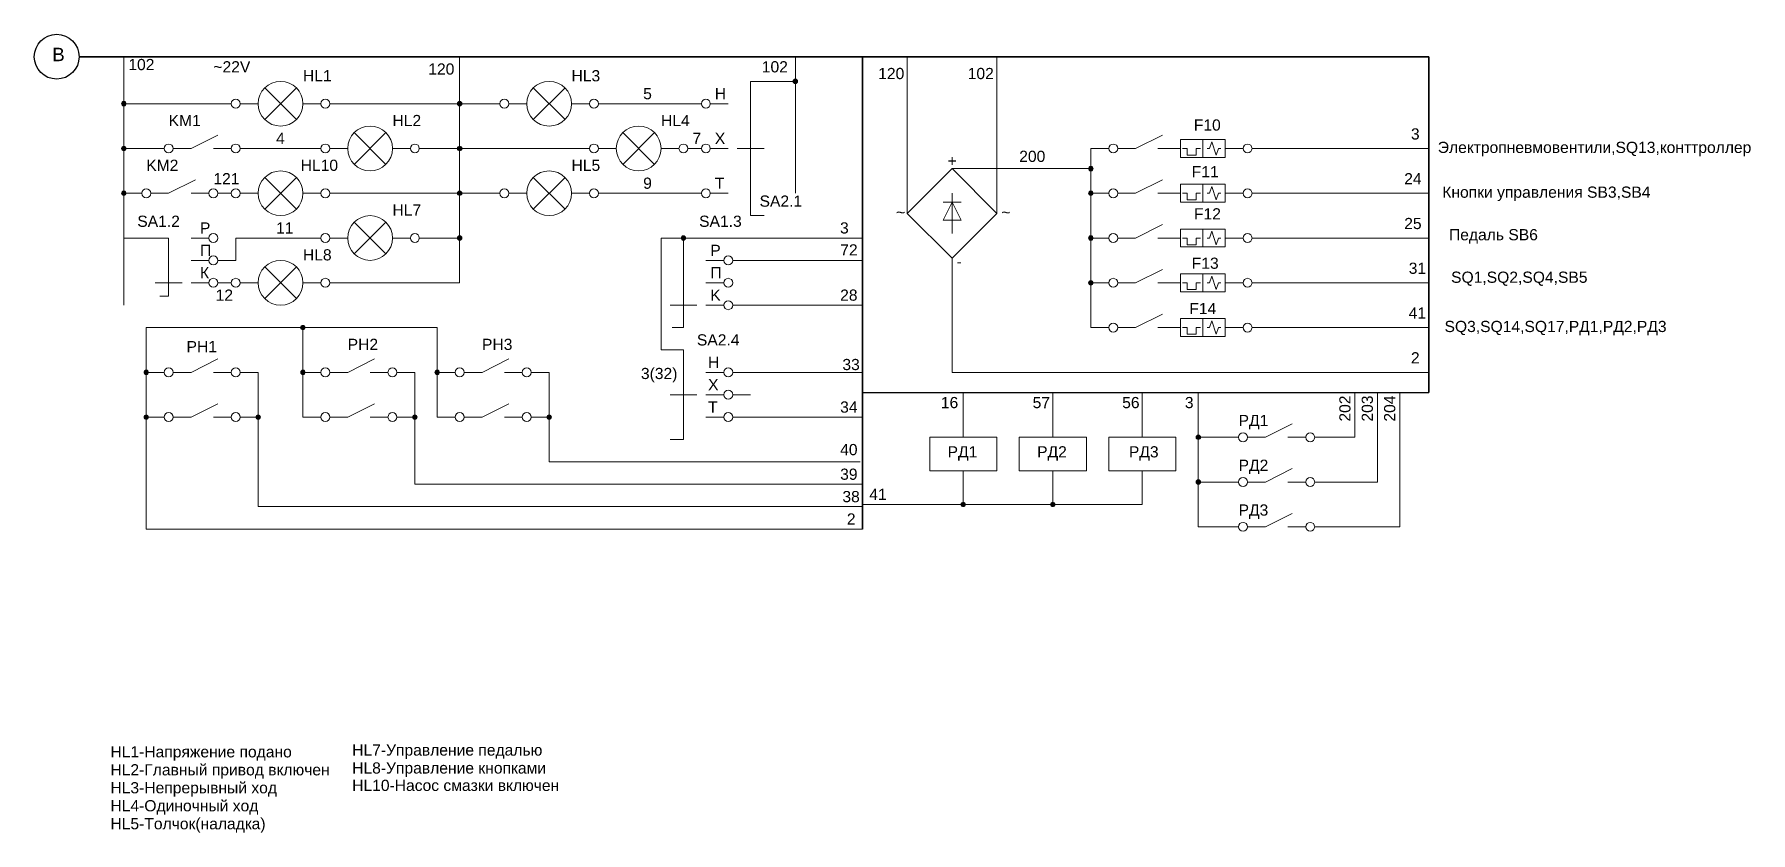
# Model space of a CAD drawing. Header units: millimetres. Extents: x 598 to 4132, y 1883 to 3415.
# Drawn here: x 2374.5 to 2757.9, y 2004.2 to 2182.5 of the extents above; entities that cross this region are included whole.
import ezdxf

# ---------------------------------------------------------------- set-up
doc = ezdxf.new("R2010")
doc.units = ezdxf.units.MM
doc.layers.get('0').update_dxf_attribs({"lineweight": 20})
doc.styles.get("Standard").update_dxf_attribs({"font": 'arial.ttf'})

msp = doc.modelspace()

# ---------------------------------------------------------------- texts
for s, height, p in [('B', 3, (2378.5, 2176.5)), ('102', 2.5, (2395.5, 2174.5)), ('~22V', 2.5, (2414.5, 2174)), ('HL1', 2.5, (2434.5, 2172)), ('120', 2.5, (2462.5, 2173.5)), ('HL3', 2.5, (2494.5, 2172)), ('102', 2.5, (2537, 2174)), ('120', 2.5, (2563, 2172.5)), ('102', 2.5, (2583, 2172.5)), ('5', 2.5, (2510.5, 2168)), ('Н', 2.5, (2526.5, 2168)), ('KM1', 2.5, (2404.5, 2162)), ('HL2', 2.5, (2454.5, 2162)), ('HL4', 2.5, (2514.5, 2162)), ('F10', 2.5, (2633.5, 2161)), ('4', 2.5, (2428.5, 2158)), ('7', 2.5, (2521.5, 2158)), ('Х', 2.5, (2526.5, 2158)), ('3', 2.5, (2682, 2159)), ('Электропневмовентили,SQ13,конттроллер ', 2.5, (2688, 2156)), ('+', 2.5, (2578.5, 2153)), ('200', 2.5, (2594.5, 2154)), ('KM2', 2.5, (2399.5, 2152)), ('121', 2.5, (2414.5, 2149)), ('HL10', 2.5, (2434, 2152)), ('HL5', 2.5, (2494.5, 2152)), ('F11', 2.5, (2633.04, 2150.56)), ('24', 2.5, (2680.5, 2149)), ('9', 2.5, (2510.5, 2148)), ('Т', 2.5, (2526.5, 2148)), ('Кнопки управления SB3,SB4', 2.5, (2689, 2146)), ('HL7', 2.5, (2454.5, 2142)), ('SA2.1', 2.5, (2536.5, 2144)), ('F12', 2.5, (2633.54, 2141.16)), ('SA1.2', 2.5, (2397.5, 2139.5)), ('Р', 2.5, (2411.5, 2138)), ('11', 2.5, (2428.5, 2138)), ('SA1.3', 2.5, (2523, 2139.5)), ('3', 2.5, (2554.47, 2138.01)), ('~', 2.5, (2567, 2141.5)), ('~', 2.5, (2590.5, 2141.5)), ('25', 2.5, (2680.5, 2139)), ('П', 2.5, (2411.5, 2133)), ('Р', 2.5, (2525.5, 2133)), ('72', 2.5, (2554.52, 2133.1)), ('Педаль SB6', 2.5, (2690.5, 2136.5)), ('HL8', 2.5, (2434.5, 2132)), ('F13', 2.5, (2633.04, 2130.13)), ('К', 2.5, (2411.5, 2128)), ('П', 2.5, (2525.5, 2128)), ('-', 2.5, (2580.5, 2130.5)), ('31', 2.5, (2681.5, 2129)), (' SQ1,SQ2,SQ4,SB5', 2.5, (2690, 2127)), ('12', 2.5, (2415, 2123)), ('K', 2.5, (2525.5, 2123)), ('28', 2.5, (2554.5, 2123)), ('F14', 2.5, (2632.5, 2120)), ('41', 2.5, (2681.5, 2119)), ('SQ3,SQ14,SQ17,РД1,РД2,РД3', 2.5, (2689.5, 2116)), ('РН1', 2.5, (2408.5, 2111.5)), ('РН2', 2.5, (2444.5, 2112)), ('РН3', 2.5, (2474.5, 2112)), ('SA2.4', 2.5, (2522.5, 2113)), ('Н', 2.5, (2525, 2108)), ('33', 2.5, (2555, 2107.5)), ('2', 2.5, (2682, 2109)), ('3(32)', 2.5, (2510, 2105.5)), ('Х', 2.5, (2525, 2103)), ('16', 2.5, (2577, 2099)), ('57', 2.5, (2597.5, 2099)), ('56', 2.5, (2617.5, 2099)), ('3', 2.5, (2631.5, 2099)), ('Т', 2.5, (2525, 2098)), ('34', 2.5, (2554.5, 2098)), ('РД1', 2.5, (2643.5, 2095)), ('40', 2.5, (2554.5, 2088.5)), ('РД1', 2.5, (2578.5, 2088)), ('РД2', 2.5, (2598.5, 2088)), ('РД3', 2.5, (2619, 2088)), ('РД2', 2.5, (2643.5, 2085)), ('39', 2.5, (2554.5, 2083)), ('38', 2.5, (2555, 2078)), ('41', 2.5, (2561, 2078.5)), ('2', 2.5, (2556, 2073)), ('РД3', 2.5, (2643.5, 2075)), ('HL1-Напряжение подано', 2.5, (2391.5, 2021)), ('HL7-Управление педалью', 2.5, (2445.5, 2021.4)), ('HL2-Главный привод включен', 2.5, (2391.5, 2016.98)), ('HL8-Управление кнопками', 2.5, (2445.5, 2017.39)), ('HL3-Непрерывный ход', 2.5, (2391.5, 2012.97)), ('HL10-Насос смазки включен', 2.5, (2445.5, 2013.5)), ('HL4-Одиночный ход', 2.5, (2391.5, 2008.95)), ('HL5-Толчок(наладка)', 2.5, (2391.5, 2004.94))]:
    msp.add_text(s, height=height).set_placement(p)
for s, p in [('202', (2668.5, 2096)), ('203', (2673.5, 2096)), ('204', (2678.5, 2096))]:
    msp.add_text(s, height=2.5, rotation=90).set_placement(p)

# ---------------------------------------------------------------- hatches: boundary and pattern name
h = msp.add_hatch(color=256)
h.dxf.hatch_style = 1
h.paths.add_polyline_path([(2545, 2172, 1), (2544, 2172, 1)])
h = msp.add_hatch(color=256)
h.dxf.hatch_style = 1
h.paths.add_polyline_path([(2395, 2167, 1), (2394, 2167, 1)])
h = msp.add_hatch(color=256)
h.dxf.hatch_style = 1
h.paths.add_polyline_path([(2470, 2167, 1), (2469, 2167, 1)])
h = msp.add_hatch(color=256)
h.dxf.hatch_style = 1
h.paths.add_polyline_path([(2395, 2157, 1), (2394, 2157, 1)])
h = msp.add_hatch(color=256)
h.dxf.hatch_style = 1
h.paths.add_polyline_path([(2470, 2157, 1), (2469, 2157, 1)])
h = msp.add_hatch(color=256)
h.dxf.hatch_style = 1
h.paths.add_polyline_path([(2611, 2152.5, 1), (2610, 2152.5, 1)])
h = msp.add_hatch(color=256)
h.dxf.hatch_style = 1
h.paths.add_polyline_path([(2395, 2147, 1), (2394, 2147, 1)])
h = msp.add_hatch(color=256)
h.dxf.hatch_style = 1
h.paths.add_polyline_path([(2470, 2147, 1), (2469, 2147, 1)])
h = msp.add_hatch(color=256)
h.dxf.hatch_style = 1
h.paths.add_polyline_path([(2611, 2147, 1), (2610, 2147, 1)])
h = msp.add_hatch(color=256)
h.dxf.hatch_style = 1
h.paths.add_polyline_path([(2470, 2137, 1), (2469, 2137, 1)])
h = msp.add_hatch(color=256)
h.dxf.hatch_style = 1
h.paths.add_polyline_path([(2520, 2137, 1), (2519, 2137, 1)])
h = msp.add_hatch(color=256)
h.dxf.hatch_style = 1
h.paths.add_polyline_path([(2611, 2137, 1), (2610, 2137, 1)])
h = msp.add_hatch(color=256)
h.dxf.hatch_style = 1
h.paths.add_polyline_path([(2611, 2127, 1), (2610, 2127, 1)])
h = msp.add_hatch(color=256)
h.dxf.hatch_style = 1
h.paths.add_polyline_path([(2435, 2117, 1), (2434, 2117, 1)])
h = msp.add_hatch(color=256)
h.dxf.hatch_style = 1
h.paths.add_polyline_path([(2400, 2107, 1), (2399, 2107, 1)])
h = msp.add_hatch(color=256)
h.dxf.hatch_style = 1
h.paths.add_polyline_path([(2435, 2107, 1), (2434, 2107, 1)])
h = msp.add_hatch(color=256)
h.dxf.hatch_style = 1
h.paths.add_polyline_path([(2465, 2107, 1), (2464, 2107, 1)])
h = msp.add_hatch(color=256)
h.dxf.hatch_style = 1
h.paths.add_polyline_path([(2400, 2097, 1), (2399, 2097, 1)])
h = msp.add_hatch(color=256)
h.dxf.hatch_style = 1
h.paths.add_polyline_path([(2425, 2097, 1), (2424, 2097, 1)])
h = msp.add_hatch(color=256)
h.dxf.hatch_style = 1
h.paths.add_polyline_path([(2460, 2097, 1), (2459, 2097, 1)])
h = msp.add_hatch(color=256)
h.dxf.hatch_style = 1
h.paths.add_polyline_path([(2490, 2097, 1), (2489, 2097, 1)])
h = msp.add_hatch(color=256)
h.dxf.hatch_style = 1
h.paths.add_polyline_path([(2635, 2092.5, 1), (2634, 2092.5, 1)])
h = msp.add_hatch(color=256)
h.dxf.hatch_style = 1
h.paths.add_polyline_path([(2635, 2082.5, 1), (2634, 2082.5, 1)])
h = msp.add_hatch(color=256)
h.dxf.hatch_style = 1
h.paths.add_polyline_path([(2582.5, 2077.5, 1), (2581.5, 2077.5, 1)])
h = msp.add_hatch(color=256)
h.dxf.hatch_style = 1
h.paths.add_polyline_path([(2602.5, 2077.5, 1), (2601.5, 2077.5, 1)])

# ---------------------------------------------------------------- linework, layer by layer
at = {"lineweight": 35}
for p, q in [((2384.5, 2177.5), (2686, 2177.5)), ((2559.5, 2177.5), (2559.5, 2072)), ((2686, 2177.5), (2686, 2102.5))]:
    msp.add_line(p, q, dxfattribs=at)
for p, q in [((2394.5, 2177.5), (2394.5, 2122)), ((2469.5, 2177.5), (2469.5, 2127)), ((2544.5, 2177.5), (2544.5, 2147)), ((2569.5, 2142.5), (2569.5, 2177.5)), ((2589.5, 2142.5), (2589.5, 2177.5)), ((2425.96, 2170.54), (2433.04, 2163.46)), ((2433.04, 2170.54), (2425.96, 2163.46)), ((2485.96, 2170.54), (2493.04, 2163.46)), ((2493.04, 2170.54), (2485.96, 2163.46)), ((2544.5, 2172), (2534.5, 2172)), ((2534.5, 2172), (2534.5, 2142)), ((2395, 2167), (2418.5, 2167)), ((2420.5, 2167), (2424.5, 2167)), ((2434.5, 2167), (2438.5, 2167)), ((2440.5, 2167), (2478.5, 2167)), ((2480.5, 2167), (2484.5, 2167)), ((2494.5, 2167), (2498.5, 2167)), ((2500.5, 2167), (2523.5, 2167)), ((2525.5, 2167), (2529.5, 2167)), ((2409.5, 2157), (2415.5, 2160)), ((2445.96, 2160.54), (2453.04, 2153.46)), ((2453.04, 2160.54), (2445.96, 2153.46)), ((2505.96, 2160.54), (2513.04, 2153.46)), ((2513.04, 2160.54), (2505.96, 2153.46)), ((2620.5, 2157), (2626.5, 2160)), ((2635.5, 2159), (2635.5, 2155)), ((2637, 2157), (2637.5, 2158.5)), ((2637.5, 2158.5), (2638.5, 2155.5)), ((2395, 2157), (2403.5, 2157)), ((2405.5, 2157), (2409.5, 2157)), ((2418.5, 2157), (2414.5, 2157)), ((2420.5, 2157), (2438.5, 2157)), ((2440.5, 2157), (2444.5, 2157)), ((2454.5, 2157), (2458.5, 2157)), ((2460.5, 2157), (2498.5, 2157)), ((2500.5, 2157), (2504.5, 2157)), ((2514.5, 2157), (2518.5, 2157)), ((2520.5, 2157), (2523.5, 2157)), ((2525.5, 2157), (2529.5, 2157)), ((2531.5, 2157), (2537.5, 2157)), ((2614.5, 2157), (2610.5, 2157)), ((2610.5, 2157), (2610.5, 2117)), ((2616.5, 2157), (2620.5, 2157)), ((2630.5, 2157), (2625.5, 2157)), ((2631, 2157), (2632, 2157)), ((2632, 2157), (2632, 2155.5)), ((2632, 2155.5), (2634, 2155.5)), ((2634, 2155.5), (2634, 2157)), ((2634, 2157), (2635, 2157)), ((2636.5, 2157), (2637, 2157)), ((2638.5, 2155.5), (2639, 2157)), ((2639, 2157), (2639.5, 2157)), ((2640.5, 2157), (2644.5, 2157)), ((2646.5, 2157), (2686, 2157)), ((2569.5, 2142.5), (2579.5, 2152.5)), ((2579.5, 2152.5), (2589.5, 2142.5)), ((2579.5, 2152.5), (2610.5, 2152.5)), ((2395, 2147), (2398.5, 2147)), ((2400.5, 2147), (2404.5, 2147)), ((2404.5, 2147), (2410.5, 2150)), ((2413.5, 2147), (2409.5, 2147)), ((2415.5, 2147), (2418.5, 2147)), ((2420.5, 2147), (2424.5, 2147)), ((2425.96, 2150.54), (2433.04, 2143.46)), ((2433.04, 2150.54), (2425.96, 2143.46)), ((2434.5, 2147), (2438.5, 2147)), ((2440.5, 2147), (2478.5, 2147)), ((2480.5, 2147), (2484.5, 2147)), ((2485.96, 2150.54), (2493.04, 2143.46)), ((2493.04, 2150.54), (2485.96, 2143.46)), ((2494.5, 2147), (2498.5, 2147)), ((2500.5, 2147), (2523.5, 2147)), ((2525.5, 2147), (2529.5, 2147)), ((2579.5, 2147), (2579.5, 2138)), ((2610.5, 2147), (2614.5, 2147)), ((2616.5, 2147), (2620.5, 2147)), ((2620.5, 2147), (2626.5, 2150)), ((2630.5, 2147), (2625.5, 2147)), ((2631, 2147), (2632, 2147)), ((2632, 2147), (2632, 2145.5)), ((2634, 2145.5), (2634, 2147)), ((2634, 2147), (2635, 2147)), ((2635.5, 2149), (2635.5, 2145)), ((2636.5, 2147), (2637, 2147)), ((2637, 2147), (2637.5, 2148.5)), ((2637.5, 2148.5), (2638.5, 2145.5)), ((2638.5, 2145.5), (2639, 2147)), ((2639, 2147), (2639.5, 2147)), ((2640.5, 2147), (2644.5, 2147)), ((2646.5, 2147), (2686, 2147)), ((2577.5, 2145), (2581.5, 2145)), ((2579.5, 2145), (2577.5, 2141)), ((2581.5, 2141), (2579.5, 2145)), ((2632, 2145.5), (2634, 2145.5)), ((2445.96, 2140.54), (2453.04, 2133.46)), ((2453.04, 2140.54), (2445.96, 2133.46)), ((2534.5, 2142), (2537.5, 2142)), ((2579.5, 2132.5), (2569.5, 2142.5)), ((2577.5, 2141), (2581.5, 2141)), ((2589.5, 2142.5), (2579.5, 2132.5)), ((2620.5, 2137), (2626.5, 2140)), ((2394.5, 2137), (2404.5, 2137)), ((2404.5, 2137), (2404.5, 2124)), ((2409.5, 2137), (2413.5, 2137)), ((2419.5, 2132), (2419.5, 2137)), ((2419.5, 2137), (2438.5, 2137)), ((2440.5, 2137), (2444.5, 2137)), ((2454.5, 2137), (2458.5, 2137)), ((2460.5, 2137), (2469.5, 2137)), ((2514.5, 2112), (2514.5, 2137)), ((2514.5, 2137), (2519.5, 2137)), ((2559.5, 2137), (2519.5, 2137)), ((2519.5, 2137), (2519.5, 2117)), ((2610.5, 2137), (2614.5, 2137)), ((2616.5, 2137), (2620.5, 2137)), ((2630.5, 2137), (2625.5, 2137)), ((2631, 2137), (2632, 2137)), ((2632, 2137), (2632, 2135.5)), ((2632, 2135.5), (2634, 2135.5)), ((2634, 2135.5), (2634, 2137)), ((2634, 2137), (2635, 2137)), ((2635.5, 2139), (2635.5, 2135)), ((2636.5, 2137), (2637, 2137)), ((2637, 2137), (2637.5, 2138.5)), ((2637.5, 2138.5), (2638.5, 2135.5)), ((2638.5, 2135.5), (2639, 2137)), ((2639, 2137), (2639.5, 2137)), ((2640.5, 2137), (2644.5, 2137)), ((2646.5, 2137), (2686, 2137)), ((2409.5, 2132), (2413.5, 2132)), ((2415.5, 2132), (2419.5, 2132)), ((2524.5, 2132), (2528.5, 2132)), ((2530.5, 2132), (2559.5, 2132)), ((2579.5, 2132.5), (2579.5, 2107)), ((2425.96, 2130.54), (2433.04, 2123.46)), ((2433.04, 2130.54), (2425.96, 2123.46)), ((2620.5, 2127), (2626.5, 2130)), ((2635.5, 2129), (2635.5, 2125)), ((2637, 2127), (2637.5, 2128.5)), ((2637.5, 2128.5), (2638.5, 2125.5)), ((2407.5, 2127), (2401.5, 2127)), ((2404.5, 2124), (2402.5, 2124)), ((2409.5, 2127), (2413.5, 2127)), ((2415.5, 2127), (2418.5, 2127)), ((2420.5, 2127), (2424.5, 2127)), ((2434.5, 2127), (2438.5, 2127)), ((2440.5, 2127), (2469.5, 2127)), ((2524.5, 2127), (2528.5, 2127)), ((2610.5, 2127), (2614.5, 2127)), ((2616.5, 2127), (2620.5, 2127)), ((2630.5, 2127), (2625.5, 2127)), ((2631, 2127), (2632, 2127)), ((2632, 2127), (2632, 2125.5)), ((2632, 2125.5), (2634, 2125.5)), ((2634, 2125.5), (2634, 2127)), ((2634, 2127), (2635, 2127)), ((2636.5, 2127), (2637, 2127)), ((2638.5, 2125.5), (2639, 2127)), ((2639, 2127), (2639.5, 2127)), ((2640.5, 2127), (2644.5, 2127)), ((2646.5, 2127), (2686, 2127)), ((2516.5, 2122), (2522.5, 2122)), ((2524.5, 2122), (2528.5, 2122)), ((2530.5, 2122), (2559.5, 2122)), ((2399.5, 2117), (2464.5, 2117)), ((2399.5, 2117), (2399.5, 2097)), ((2434.5, 2117), (2434.5, 2097)), ((2440.5, 2117), (2444.5, 2117)), ((2464.5, 2117), (2464.5, 2097)), ((2519.5, 2117), (2517, 2117)), ((2610.5, 2117), (2614.5, 2117)), ((2616.5, 2117), (2620.5, 2117)), ((2620.5, 2117), (2626.5, 2120)), ((2630.5, 2117), (2625.5, 2117)), ((2631, 2117), (2632, 2117)), ((2632, 2117), (2632, 2115.5)), ((2634, 2115.5), (2634, 2117)), ((2634, 2117), (2635, 2117)), ((2635.5, 2119), (2635.5, 2115)), ((2636.5, 2117), (2637, 2117)), ((2637, 2117), (2637.5, 2118.5)), ((2637.5, 2118.5), (2638.5, 2115.5)), ((2638.5, 2115.5), (2639, 2117)), ((2639, 2117), (2639.5, 2117)), ((2640.5, 2117), (2644.5, 2117)), ((2646.5, 2117), (2686, 2117)), ((2632, 2115.5), (2634, 2115.5)), ((2409.5, 2107), (2415.5, 2110)), ((2444.5, 2107), (2450.5, 2110)), ((2474.5, 2107), (2480.5, 2110)), ((2519.5, 2112), (2514.5, 2112)), ((2519.5, 2112), (2519.5, 2092)), ((2399.5, 2107), (2403.5, 2107)), ((2405.5, 2107), (2409.5, 2107)), ((2418.5, 2107), (2414.5, 2107)), ((2420.5, 2107), (2424.5, 2107)), ((2424.5, 2107), (2424.5, 2077)), ((2434.5, 2107), (2438.5, 2107)), ((2440.5, 2107), (2444.5, 2107)), ((2453.5, 2107), (2449.5, 2107)), ((2455.5, 2107), (2459.5, 2107)), ((2459.5, 2107), (2459.5, 2082)), ((2464.5, 2107), (2468.5, 2107)), ((2470.5, 2107), (2474.5, 2107)), ((2483.5, 2107), (2479.5, 2107)), ((2485.5, 2107), (2489.5, 2107)), ((2489.5, 2107), (2489.5, 2087)), ((2524.5, 2107), (2528.5, 2107)), ((2530.5, 2107), (2559.5, 2107)), ((2579.5, 2107), (2686, 2107)), ((2516.5, 2102), (2522.5, 2102)), ((2524.5, 2102), (2528.5, 2102)), ((2530.5, 2102), (2534.5, 2102)), ((2582, 2092.5), (2582, 2102.5)), ((2602, 2092.5), (2602, 2102.5)), ((2622, 2092.5), (2622, 2102.5)), ((2634.5, 2102.5), (2634.5, 2072.5)), ((2669.5, 2092.5), (2669.5, 2102.5)), ((2674.5, 2082.5), (2674.5, 2102.5)), ((2679.5, 2072.5), (2679.5, 2102.5)), ((2409.5, 2097), (2415.5, 2100)), ((2444.5, 2097), (2450.5, 2100)), ((2474.5, 2097), (2480.5, 2100)), ((2399.5, 2097), (2403.5, 2097)), ((2399.5, 2072), (2399.5, 2097)), ((2405.5, 2097), (2409.5, 2097)), ((2418.5, 2097), (2414.5, 2097)), ((2420.5, 2097), (2424.5, 2097)), ((2434.5, 2097), (2438.5, 2097)), ((2440.5, 2097), (2444.5, 2097)), ((2453.5, 2097), (2449.5, 2097)), ((2455.5, 2097), (2459.5, 2097)), ((2464.5, 2097), (2468.5, 2097)), ((2470.5, 2097), (2474.5, 2097)), ((2483.5, 2097), (2479.5, 2097)), ((2485.5, 2097), (2489.5, 2097)), ((2524.5, 2097), (2528.5, 2097)), ((2530.5, 2097), (2559.5, 2097)), ((2649.5, 2092.5), (2655.5, 2095.5)), ((2519.5, 2092), (2516.5, 2092)), ((2634.5, 2092.5), (2643.5, 2092.5)), ((2645.5, 2092.5), (2649.5, 2092.5)), ((2658.5, 2092.5), (2654.5, 2092.5)), ((2660.5, 2092.5), (2669.5, 2092.5)), ((2559, 2087), (2489.5, 2087)), ((2559.5, 2082), (2459.5, 2082)), ((2582, 2085), (2582, 2077.5)), ((2602, 2085), (2602, 2077.5)), ((2622, 2077.5), (2622, 2085)), ((2634.5, 2082.5), (2643.5, 2082.5)), ((2645.5, 2082.5), (2649.5, 2082.5)), ((2649.5, 2082.5), (2655.5, 2085.5)), ((2658.5, 2082.5), (2654.5, 2082.5)), ((2660.5, 2082.5), (2674.5, 2082.5)), ((2559.5, 2077), (2424.5, 2077)), ((2559.5, 2077.5), (2622, 2077.5)), ((2649.5, 2072.5), (2655.5, 2075.5)), ((2559.5, 2072), (2399.5, 2072)), ((2634.5, 2072.5), (2643.5, 2072.5)), ((2645.5, 2072.5), (2649.5, 2072.5)), ((2658.5, 2072.5), (2654.5, 2072.5)), ((2660.5, 2072.5), (2679.5, 2072.5))]:
    msp.add_line(p, q)
at = {"lineweight": 30}
msp.add_line((2559.5, 2102.5), (2686, 2102.5), dxfattribs=at)
for points in [[(2630.5, 2159), (2640.5, 2159), (2640.5, 2155), (2630.5, 2155)], [(2630.5, 2149), (2640.5, 2149), (2640.5, 2145), (2630.5, 2145)], [(2630.5, 2139), (2640.5, 2139), (2640.5, 2135), (2630.5, 2135)], [(2630.5, 2129), (2640.5, 2129), (2640.5, 2125), (2630.5, 2125)], [(2630.5, 2119), (2640.5, 2119), (2640.5, 2115), (2630.5, 2115)], [(2574.5, 2092.5), (2589.5, 2092.5), (2589.5, 2085), (2574.5, 2085)], [(2594.5, 2092.5), (2609.5, 2092.5), (2609.5, 2085), (2594.5, 2085)], [(2614.5, 2092.5), (2629.5, 2092.5), (2629.5, 2085), (2614.5, 2085)]]:
    msp.add_lwpolyline(points, close=True)
msp.add_circle((2379.5, 2177.5), 5, dxfattribs=at)
for centre, radius in [((2429.5, 2167), 5), ((2489.5, 2167), 5), ((2544.5, 2172), 0.5), ((2394.5, 2167), 0.5), ((2419.5, 2167), 1), ((2439.5, 2167), 1), ((2469.5, 2167), 0.5), ((2479.5, 2167), 1), ((2499.5, 2167), 1), ((2524.5, 2167), 1), ((2449.5, 2157), 5), ((2509.5, 2157), 5), ((2394.5, 2157), 0.5), ((2404.5, 2157), 1), ((2419.5, 2157), 1), ((2439.5, 2157), 1), ((2459.5, 2157), 1), ((2469.5, 2157), 0.5), ((2499.5, 2157), 1), ((2519.5, 2157), 1), ((2524.5, 2157), 1), ((2615.5, 2157), 1), ((2645.5, 2157), 1), ((2429.5, 2147), 5), ((2489.5, 2147), 5), ((2610.5, 2152.5), 0.5), ((2394.5, 2147), 0.5), ((2399.5, 2147), 1), ((2414.5, 2147), 1), ((2419.5, 2147), 1), ((2439.5, 2147), 1), ((2469.5, 2147), 0.5), ((2479.5, 2147), 1), ((2499.5, 2147), 1), ((2524.5, 2147), 1), ((2610.5, 2147), 0.5), ((2615.5, 2147), 1), ((2645.5, 2147), 1), ((2449.5, 2137), 5), ((2414.5, 2137), 1), ((2439.5, 2137), 1), ((2459.5, 2137), 1), ((2469.5, 2137), 0.5), ((2519.5, 2137), 0.5), ((2610.5, 2137), 0.5), ((2615.5, 2137), 1), ((2645.5, 2137), 1), ((2414.5, 2132), 1), ((2429.5, 2127), 5), ((2529.5, 2132), 1), ((2414.5, 2127), 1), ((2419.5, 2127), 1), ((2439.5, 2127), 1), ((2529.5, 2127), 1), ((2615.5, 2127), 1), ((2645.5, 2127), 1), ((2610.5, 2127), 0.5), ((2529.5, 2122), 1), ((2434.5, 2117), 0.5), ((2615.5, 2117), 1), ((2645.5, 2117), 1), ((2399.5, 2107), 0.5), ((2404.5, 2107), 1), ((2419.5, 2107), 1), ((2434.5, 2107), 0.5), ((2439.5, 2107), 1), ((2454.5, 2107), 1), ((2464.5, 2107), 0.5), ((2469.5, 2107), 1), ((2484.5, 2107), 1), ((2529.5, 2107), 1), ((2529.5, 2102), 1), ((2399.5, 2097), 0.5), ((2404.5, 2097), 1), ((2419.5, 2097), 1), ((2424.5, 2097), 0.5), ((2439.5, 2097), 1), ((2454.5, 2097), 1), ((2459.5, 2097), 0.5), ((2469.5, 2097), 1), ((2484.5, 2097), 1), ((2489.5, 2097), 0.5), ((2529.5, 2097), 1), ((2644.5, 2092.5), 1), ((2659.5, 2092.5), 1), ((2634.5, 2092.5), 0.5), ((2634.5, 2082.5), 0.5), ((2644.5, 2082.5), 1), ((2659.5, 2082.5), 1), ((2582, 2077.5), 0.5), ((2602, 2077.5), 0.5), ((2644.5, 2072.5), 1), ((2659.5, 2072.5), 1)]:
    msp.add_circle(centre, radius)

msp.set_redraw_order([(e.dxf.handle, doc.entitydb.next_handle()) for e in msp.query("TEXT MTEXT ATTDEF DIMENSION ARC_DIMENSION")])  # texts and dimensions are drawn at this point

doc.saveas('drawing.dxf')
